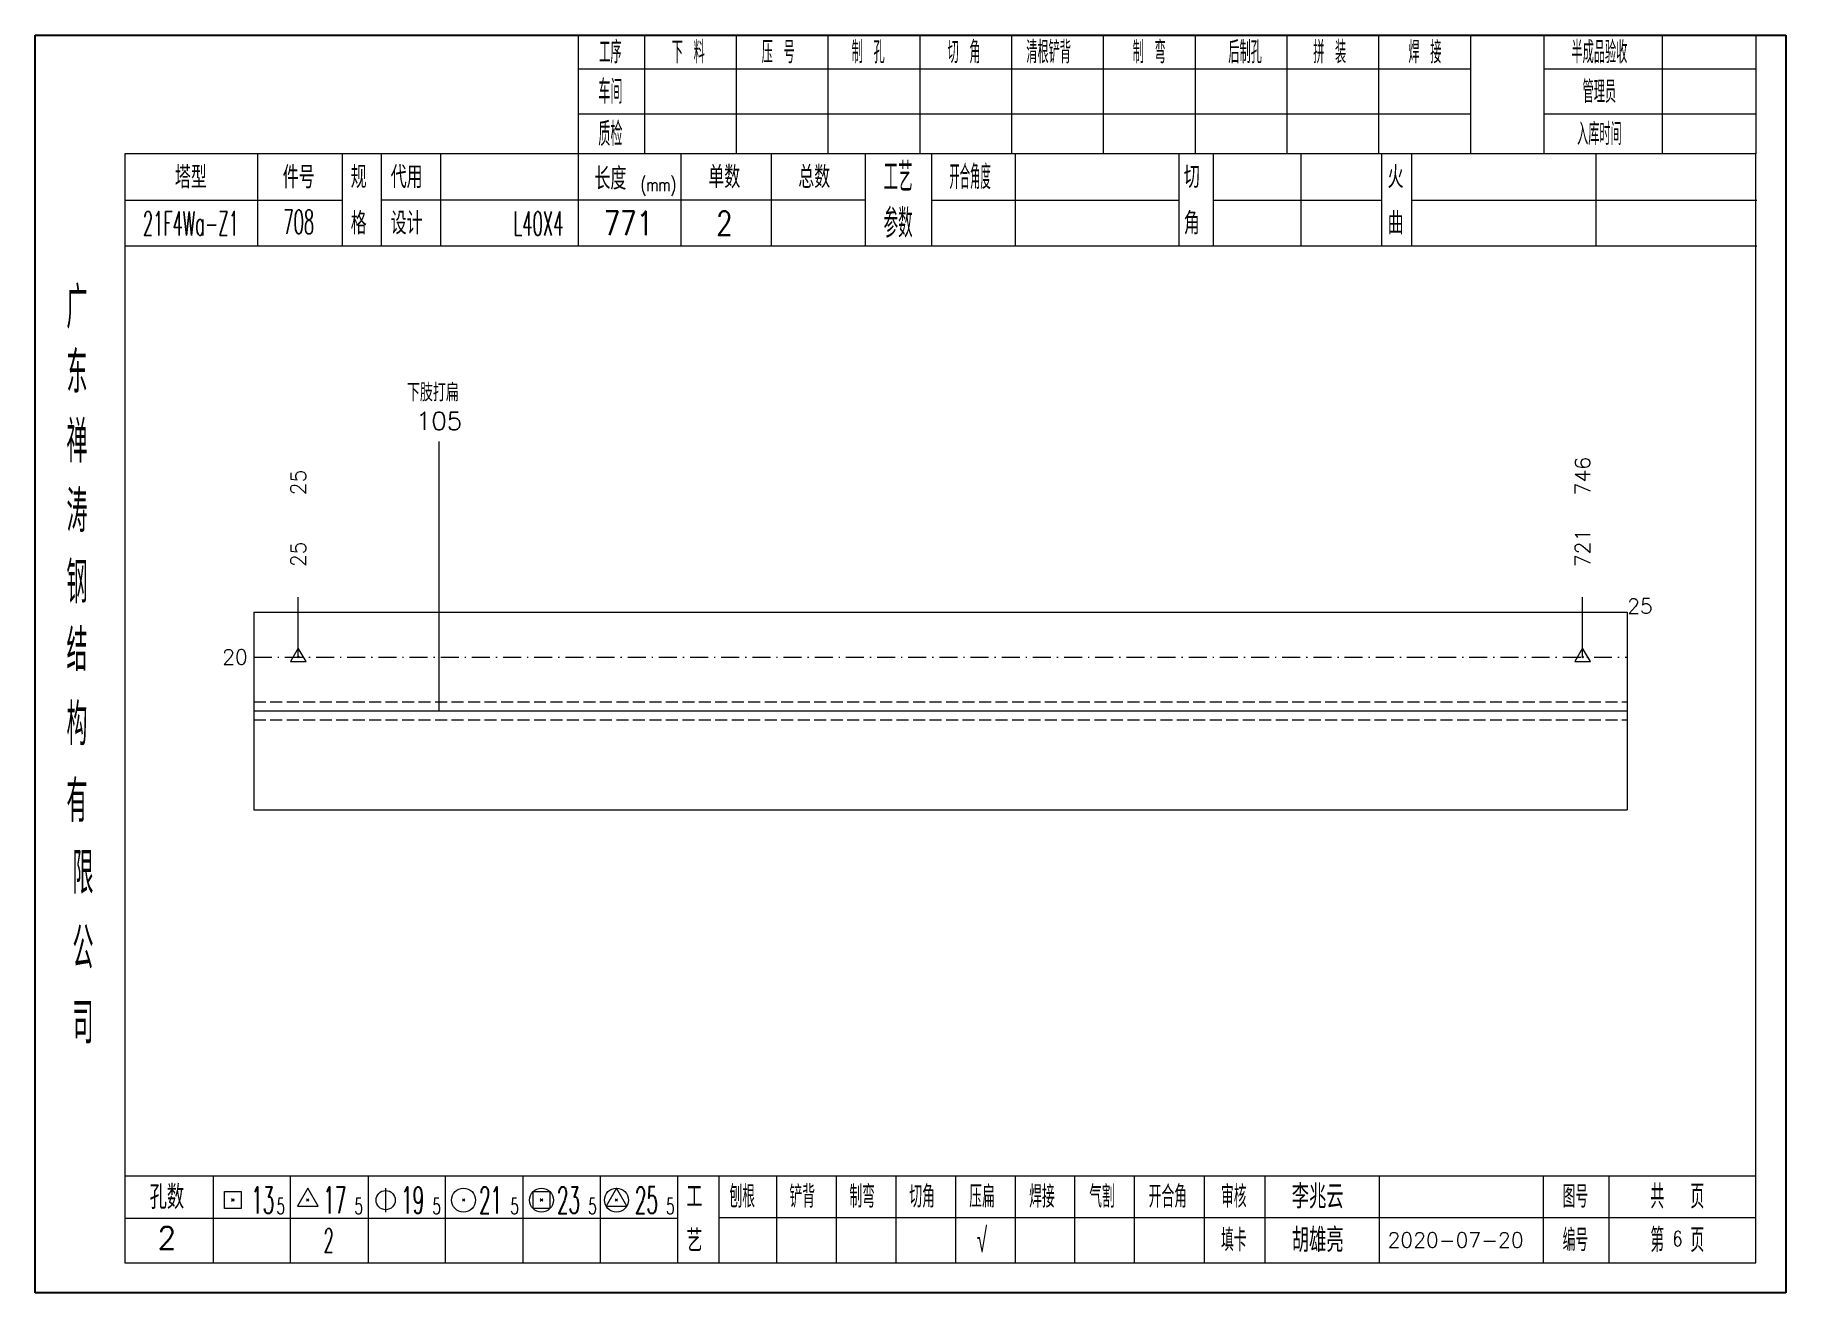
# Model space of a CAD drawing. Extents: x 1310 to 15542, y -76 to 8381.
# Drawn here: x 3077.1 to 3369.2, y 1943.8 to 2153.8 of the extents above; entities that cross this region are included whole.
import ezdxf
from ezdxf.enums import TextEntityAlignment as Align

# ---------------------------------------------------------------- set-up
doc = ezdxf.new("R2010")
doc.units = 0
doc.header["$MEASUREMENT"] = 0
doc.linetypes.add('一点画线', pattern=[5.2, 3, -1, 0.2, -1])
doc.linetypes.add('虚线', pattern=[2.75, 2, -0.75])
doc.layers.get('0').update_dxf_attribs({"linetype": 'CONTINUOUS', "lineweight": 25})
for name, color, linetype, lineweight in [('1', 7, 'CONTINUOUS', 25), ('2', 7, 'CONTINUOUS', 25), ('4', 7, 'CONTINUOUS', 25), ('5', 7, 'CONTINUOUS', 25)]:
    doc.layers.add(name, color=color, linetype=linetype, lineweight=lineweight)
doc.styles.get("Standard").update_dxf_attribs({"font": 'simplex.shx', "width": 0.7, "height": 3, "bigfont": 'gbhzfs.shx'})

msp = doc.modelspace()

# ---------------------------------------------------------------- texts
at = {"color": 7, "linetype": 'Continuous', "lineweight": 13}
for s, p in [('746', (3335.272, 2076.974)), ('25', (3121.001, 2076.974))]:
    msp.add_text(s, height=2.5, rotation=90, dxfattribs=at).set_placement(p, align=Align.MIDDLE_LEFT)
at = {"color": 8, "linetype": 'Continuous', "lineweight": 9}
for s, p in [('25', (3121.001, 2064.974)), ('721', (3335.272, 2064.974))]:
    msp.add_text(s, height=2.5, rotation=90, dxfattribs=at).set_placement(p, align=Align.MIDDLE_LEFT)
at = {"color": 7, "linetype": 'Continuous', "lineweight": 13}
msp.add_text('25', height=2.5, dxfattribs=at).set_placement((3342.702, 2058.474), align=Align.MIDDLE_LEFT)
msp.add_text('20', height=2.5, dxfattribs=at).set_placement((3112.572, 2049.974), align=Align.MIDDLE_RIGHT)
at = {"layer": '2', "color": 7, "linetype": 'Continuous', "lineweight": 13}
for s, p in [('下肢打扁', (3143.456, 2091.746)), ('105', (3144.479, 2086.974))]:
    msp.add_text(s, height=3, dxfattribs=at).set_placement(p, align=Align.BOTTOM_CENTER)
at = {"layer": '4', "color": 1, "linetype": 'Continuous', "lineweight": 25}
for s, height, width, p in [('工序', 3.7, 0.7, (3173.072, 2150.931)), ('下 料', 3.7, 0.7, (3186.072, 2150.931)), ('制 孔', 3.7, 0.7, (3216.072, 2150.931)), ('切 角', 3.7, 0.7, (3232.072, 2150.931)), ('清根铲背 ', 3.7, 0.7, (3247.072, 2150.931)), (' 制 弯', 3.7, 0.7, (3262.072, 2150.931)), (' 后制孔', 3.7, 0.7, (3278.072, 2150.931)), ('拼 装', 3.7, 0.7, (3293.072, 2150.931)), (' 焊 接', 3.7, 0.7, (3308.072, 2150.931)), ('半成品验收', 3.7, 0.7, (3338.072, 2150.931)), ('压 号', 3.7, 0.7, (3201.072, 2150.931)), ('车间', 4, 0.7, (3173.072, 2144.331)), ('管理员', 3.7, 0.7, (3338.072, 2144.331)), ('质检', 4, 0.7, (3173.072, 2137.271)), ('入库时间', 3.7, 0.7, (3338.072, 2137.271)), ('工艺', 4.8, 0.7, (3221.072, 2130.091)), ('(mm)', 2.24, 0.7, (3181.072, 2128.831)), ('开合角度', 4, 0.6, (3233.072, 2130.091)), ('21F4Wa-Z1', 4, 0.5, (3103.072, 2122.351)), ('708', 4, 0.5, (3121.072, 2122.601)), ('L40X4', 4, 0.5, (3161.072, 2122.331)), ('771', 4, 0.8, (3176.072, 2122.381)), ('2', 4, 0.8, (3192.072, 2122.381)), ('参数', 4.8, 0.7, (3221.072, 2122.381)), ('广', 6.96, 0.7, (3084.072, 2108.301)), ('东', 6.96, 0.7, (3084.072, 2097.511)), ('禅', 6.96, 0.7, (3084.072, 2085.921)), ('涛', 6.96, 0.7, (3084.072, 2074.321)), ('钢', 6.96, 0.7, (3084.072, 2062.431)), ('结', 6.96, 0.7, (3084.072, 2051.121)), ('构', 6.96, 0.7, (3084.072, 2038.741)), ('有', 6.96, 0.7, (3084.072, 2025.931)), ('限', 6.96, 0.7, (3085.072, 2013.931)), ('公', 6.96, 0.7, (3085.072, 2001.391)), ('司', 6.96, 0.7, (3085.072, 1988.911)), ('13', 4.47, 0.5, (3115.072, 1959.331)), ('17', 4.47, 0.5, (3127.072, 1959.331)), ('19', 4.47, 0.5, (3140.072, 1959.331)), ('21', 4.47, 0.5, (3153.072, 1959.331)), ('23', 4.47, 0.5, (3166.072, 1959.331)), ('25', 4.47, 0.5, (3179.072, 1959.331)), ('刨根', 3.7, 0.8, (3195.072, 1959.931)), ('铲背', 3.7, 0.8, (3205.072, 1959.931)), ('制弯', 3.7, 0.8, (3215.072, 1959.931)), ('切角', 3.7, 0.8, (3225.072, 1959.931)), ('压扁', 3.7, 0.8, (3235.072, 1959.931)), ('焊接', 3.7, 0.8, (3245.072, 1959.931)), ('气割', 3.7, 0.8, (3255.072, 1959.931)), ('开合角', 3.7, 0.8, (3266.072, 1959.931)), ('审核', 3.7, 0.8, (3277.072, 1959.931)), ('图号', 3.7, 0.8, (3334.072, 1959.931)), ('共  页', 4, 0.8, (3351.072, 1959.931)), ('5', 2.68, 0.6, (3118.072, 1958.331)), ('5', 2.68, 0.6, (3131.072, 1958.331)), ('5', 2.68, 0.6, (3144.072, 1958.331)), ('5', 2.68, 0.6, (3157.072, 1958.331)), ('5', 2.68, 0.6, (3170.072, 1958.331)), ('5', 2.68, 0.6, (3183.072, 1958.331)), ('2', 4, 0.5, (3126.072, 1952.581)), ('√', 4, 0.6, (3235.072, 1952.661)), ('填卡', 3.7, 0.8, (3277.072, 1952.661)), ('编号', 3.7, 0.8, (3334.072, 1952.661)), ('第  页', 4, 0.8, (3351.072, 1952.661))]:
    msp.add_text(s, height=height, dxfattribs=dict(at, width=width)).set_placement(p, align=Align.MIDDLE_CENTER)
for s, height, p in [('塔型', 3.7, (3103.072, 2130.061)), ('件号', 3.7, (3121.072, 2130.061)), ('规', 3.7, (3131.072, 2130.091)), ('代用', 3.7, (3139.072, 2130.091)), ('长度', 3.7, (3173.072, 2129.831)), ('单数', 3.7, (3192.072, 2130.091)), ('总数', 3.7, (3207.072, 2130.091)), ('切', 3.7, (3270.072, 2130.091)), ('火', 3.7, (3304.072, 2130.091)), ('格', 3.7, (3131.072, 2122.381)), ('设计', 3.7, (3139.072, 2122.381)), ('角', 3.7, (3270.072, 2122.381)), ('曲', 3.7, (3304.072, 2122.381)), ('孔数', 4, (3099.072, 1959.851)), ('工', 3.7, (3187.072, 1959.931)), ('李兆云', 4, (3291.072, 1959.931)), ('2', 3.7, (3099.072, 1953.021)), ('艺', 3.7, (3187.072, 1952.581)), ('胡雄亮', 4, (3291.072, 1952.661)), ('2020-07-20', 2.5, (3314.072, 1952.661))]:
    msp.add_text(s, height=height, dxfattribs=at).set_placement(p, align=Align.MIDDLE_CENTER)
at = {"layer": '4', "color": 6, "linetype": 'Continuous', "lineweight": 25, "width": 0.8}
msp.add_text('6', height=2.5, dxfattribs=at).set_placement((3351.097, 1952.889), align=Align.MIDDLE_CENTER)

# ---------------------------------------------------------------- blocks, each defined once
blk = doc.blocks.new('孔17.5')
at = {"layer": '5', "color": 7, "linetype": 'Continuous', "lineweight": 13}
for p, q in [((0, 1), (-0.866, -0.5)), ((-0.1, -0.1), (0.1, 0.1)), ((0.1, -0.1), (-0.1, 0.1)), ((0.866, -0.5), (0, 1)), ((-0.866, -0.5), (0.866, -0.5))]:
    blk.add_line(p, q, dxfattribs=at)
blk = doc.blocks.new('CTJGK')
at = {"color": 6, "linetype": 'Continuous'}
for p, q in [((0, 209.97), (292.13, 209.97)), ((0, 0), (0, 209.97)), ((292.13, 209.97), (292.13, 0)), ((292.13, 0), (0, 0))]:
    blk.add_line(p, q, dxfattribs=at)

# ---------------------------------------------------------------- linework, layer by layer
at = {"color": 7, "linetype": 'Continuous', "lineweight": 13}
for p, q in [((3121.001, 2049.974), (3121.001, 2059.974)), ((3335.272, 2049.974), (3335.272, 2059.974))]:
    msp.add_line(p, q, dxfattribs=at)
at = {"color": 7, "linetype": 'Continuous', "lineweight": 18}
for p, q in [((3113.572, 2057.474), (3113.572, 2024.474)), ((3113.572, 2057.474), (3342.702, 2057.474)), ((3342.702, 2057.474), (3342.702, 2024.474)), ((3113.572, 2040.974), (3342.702, 2040.974))]:
    msp.add_line(p, q, dxfattribs=at)
at = {"color": 3, "linetype": '一点画线', "lineweight": 13}
msp.add_line((3113.572, 2049.974), (3342.702, 2049.974), dxfattribs=at)
at = {"color": 1, "linetype": '虚线', "lineweight": 18}
for p, q in [((3113.572, 2042.474), (3342.702, 2042.474)), ((3113.572, 2039.474), (3342.702, 2039.474))]:
    msp.add_line(p, q, dxfattribs=at)
at = {"layer": '1', "color": 7, "linetype": 'Continuous', "lineweight": 18}
msp.add_line((3113.572, 2024.474), (3342.702, 2024.474), dxfattribs=at)
at = {"layer": '2', "color": 7, "linetype": 'Continuous', "lineweight": 13}
msp.add_line((3144.479, 2040.974), (3144.479, 2085.974), dxfattribs=at)
at = {"layer": '4', "color": 1, "linetype": 'Continuous', "lineweight": 18}
for p, q in [((3077.072, 2153.801), (3077.072, 1943.831)), ((3369.202, 2153.801), (3077.072, 2153.801)), ((3167.702, 2153.801), (3167.702, 2133.961)), ((3178.732, 2153.801), (3178.732, 2133.941)), ((3194.042, 2153.801), (3194.042, 2133.941)), ((3209.362, 2153.801), (3209.362, 2133.941)), ((3224.672, 2153.801), (3224.672, 2133.941)), ((3239.982, 2153.801), (3239.982, 2133.941)), ((3255.292, 2153.801), (3255.292, 2133.941)), ((3270.612, 2153.801), (3270.612, 2133.941)), ((3285.922, 2153.801), (3285.922, 2133.941)), ((3301.232, 2153.801), (3301.232, 2133.941)), ((3316.542, 2153.801), (3316.542, 2133.961)), ((3316.542, 2153.801), (3316.542, 2133.941)), ((3328.822, 2153.801), (3328.822, 2133.941)), ((3348.572, 2153.801), (3348.572, 2133.941)), ((3364.152, 2153.801), (3364.152, 2133.941)), ((3369.202, 2124.001), (3369.202, 2153.801)), ((3316.542, 2148.071), (3167.702, 2148.071)), ((3364.152, 2148.071), (3328.822, 2148.071)), ((3316.542, 2140.591), (3167.702, 2140.591)), ((3364.152, 2140.591), (3328.822, 2140.591)), ((3092.082, 2133.941), (3092.082, 1948.881)), ((3364.152, 2133.941), (3092.082, 2133.941)), ((3114.202, 2133.951), (3114.202, 2118.531)), ((3128.352, 2118.531), (3128.352, 2133.941)), ((3134.852, 2118.531), (3134.852, 2133.941)), ((3144.722, 2133.941), (3144.722, 2118.531)), ((3167.702, 2133.961), (3167.702, 2118.531)), ((3184.822, 2133.941), (3184.822, 2118.531)), ((3199.872, 2133.941), (3199.872, 2118.531)), ((3215.572, 2133.941), (3215.572, 2118.531)), ((3226.632, 2133.941), (3226.632, 2118.531)), ((3240.582, 2133.941), (3240.582, 2118.531)), ((3267.882, 2133.941), (3267.882, 2118.531)), ((3273.642, 2133.941), (3273.642, 2118.531)), ((3288.262, 2133.941), (3288.262, 2118.531)), ((3301.722, 2133.941), (3301.722, 2118.531)), ((3306.712, 2133.941), (3306.712, 2118.531)), ((3337.452, 2133.941), (3337.452, 2118.531)), ((3364.152, 1948.881), (3364.152, 2133.941)), ((3128.352, 2126.181), (3092.082, 2126.181)), ((3215.572, 2126.231), (3134.852, 2126.231)), ((3226.632, 2126.231), (3267.882, 2126.231)), ((3273.642, 2126.231), (3301.722, 2126.231)), ((3306.712, 2126.231), (3364.332, 2126.231)), ((3369.202, 1943.831), (3369.202, 2124.001)), ((3364.332, 2118.531), (3092.082, 2118.531)), ((3092.082, 1963.411), (3364.152, 1963.411)), ((3106.772, 1963.411), (3106.772, 1948.881)), ((3119.702, 1948.881), (3119.702, 1963.411)), ((3132.632, 1963.411), (3132.632, 1948.881)), ((3145.552, 1948.881), (3145.552, 1963.411)), ((3158.482, 1963.411), (3158.482, 1948.881)), ((3171.412, 1948.881), (3171.412, 1963.411)), ((3184.332, 1948.881), (3184.332, 1963.411)), ((3191.202, 1948.881), (3191.202, 1963.411)), ((3200.862, 1948.881), (3200.862, 1963.411)), ((3210.802, 1948.881), (3210.802, 1963.411)), ((3220.742, 1948.881), (3220.742, 1963.411)), ((3230.692, 1948.881), (3230.692, 1963.411)), ((3240.632, 1948.881), (3240.632, 1963.411)), ((3250.572, 1948.881), (3250.572, 1963.411)), ((3260.522, 1948.881), (3260.522, 1963.411)), ((3272.162, 1948.881), (3272.162, 1963.411)), ((3282.312, 1948.881), (3282.312, 1963.411)), ((3301.372, 1948.881), (3301.372, 1963.411)), ((3328.752, 1948.881), (3328.752, 1963.411)), ((3339.712, 1948.881), (3339.712, 1963.411)), ((3184.332, 1956.281), (3092.082, 1956.281)), ((3191.162, 1956.441), (3364.152, 1956.441)), ((3092.082, 1948.881), (3364.152, 1948.881)), ((3077.072, 1943.831), (3369.202, 1943.831))]:
    msp.add_line(p, q, dxfattribs=at)
at = {"layer": '4', "color": 7, "linetype": 'Continuous', "lineweight": 13}
for p, q in [((3108.658, 1957.917), (3108.658, 1960.745)), ((3108.658, 1960.745), (3111.486, 1960.745)), ((3111.486, 1960.745), (3111.486, 1957.917)), ((3122.572, 1961.331), (3120.84, 1958.331)), ((3124.304, 1958.331), (3122.572, 1961.331)), ((3135.572, 1961.331), (3135.572, 1957.331)), ((3160.158, 1957.917), (3160.158, 1960.745)), ((3160.158, 1960.745), (3162.986, 1960.745)), ((3162.986, 1960.745), (3162.986, 1957.917)), ((3174.072, 1961.331), (3172.34, 1958.331)), ((3175.804, 1958.331), (3174.072, 1961.331)), ((3111.486, 1957.917), (3108.658, 1957.917)), ((3109.872, 1959.131), (3110.272, 1959.531)), ((3110.272, 1959.131), (3109.872, 1959.531)), ((3120.84, 1958.331), (3124.304, 1958.331)), ((3122.372, 1959.131), (3122.772, 1959.531)), ((3122.772, 1959.131), (3122.372, 1959.531)), ((3148.372, 1959.131), (3148.772, 1959.531)), ((3148.772, 1959.131), (3148.372, 1959.531)), ((3162.986, 1957.917), (3160.158, 1957.917)), ((3161.372, 1959.131), (3161.772, 1959.531)), ((3161.772, 1959.131), (3161.372, 1959.531)), ((3172.34, 1958.331), (3175.804, 1958.331)), ((3173.872, 1959.131), (3174.272, 1959.531)), ((3174.272, 1959.131), (3173.872, 1959.531))]:
    msp.add_line(p, q, dxfattribs=at)
for centre, radius in [((3135.572, 1959.331), 1.6), ((3148.572, 1959.331), 2), ((3161.572, 1959.331), 2), ((3174.072, 1959.331), 2)]:
    msp.add_circle(centre, radius, dxfattribs=at)

# ---------------------------------------------------------------- block references
at = {"color": 0, "linetype": 'Continuous'}
msp.add_blockref('CTJGK', (3077.072, 1943.831), dxfattribs=at)
at = {"color": 8, "linetype": 'Continuous', "lineweight": 9, "xscale": 1.5, "yscale": 1.5, "zscale": 1.5}
for p in [(3121.001, 2049.974), (3335.272, 2049.974)]:
    msp.add_blockref('孔17.5', p, dxfattribs=at)

msp.set_redraw_order([(e.dxf.handle, doc.entitydb.next_handle()) for e in msp.query("TEXT MTEXT ATTDEF DIMENSION ARC_DIMENSION")])  # texts and dimensions are drawn at this point

doc.saveas('drawing.dxf')
